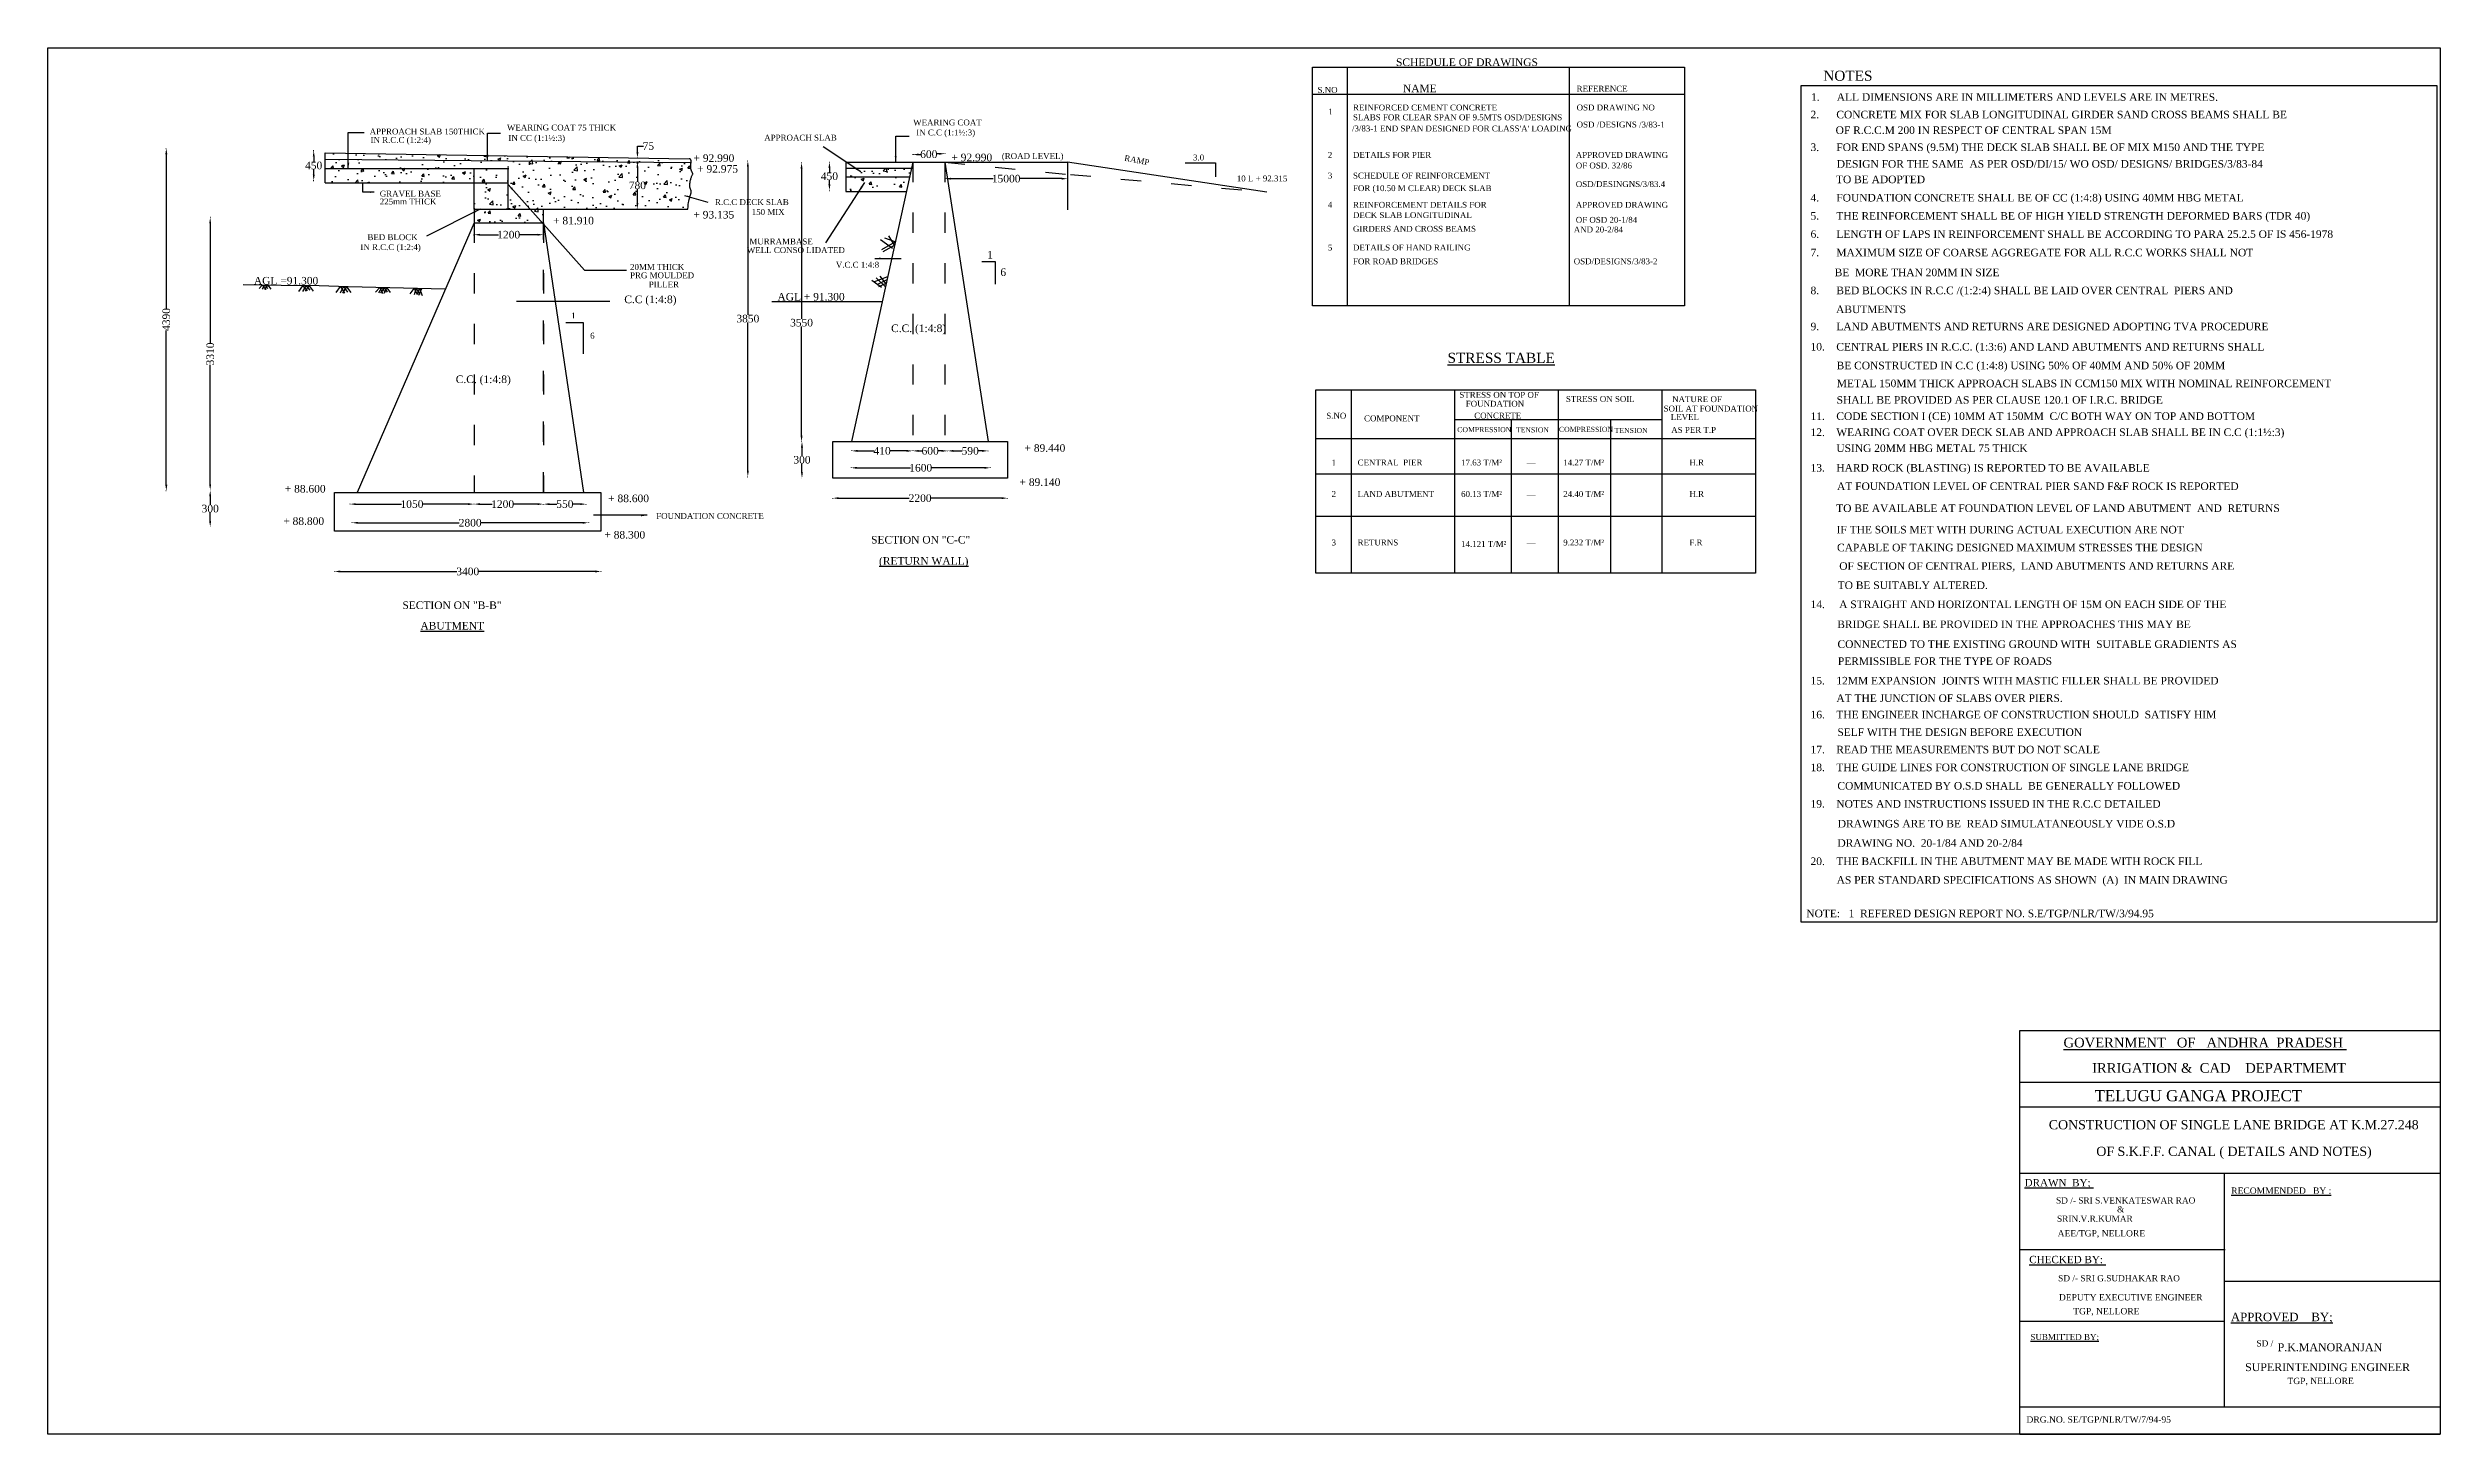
# Model space of a CAD drawing. Header units: millimetres. Extents: x 1974 to 30362, y 54 to 16503.
import ezdxf

# ---------------------------------------------------------------- set-up
doc = ezdxf.new("R2010")
doc.units = ezdxf.units.MM
doc.header["$MEASUREMENT"] = 0
doc.linetypes.add('ACAD_ISO03W100', pattern=[30, 12, -18])
for name, color, linetype in [('DIM', 5, 'Continuous'), ('DWG.LINE', 10, 'Continuous'), ('HATCH', 2, 'Continuous'), ('RAILING', 4, 'Continuous'), ('TEXT', 7, 'Continuous')]:
    doc.layers.add(name, color=color, linetype=linetype)
doc.layers.add('DO LINE', color=3, linetype='Continuous', plot=False)
doc.layers.add('TITLE', color=7, linetype='Continuous', lineweight=30)
doc.styles.get("Standard").update_dxf_attribs({"font": 'TIMES.TTF', "height": 90})
doc.dimstyles.get("Standard").update_dxf_attribs({"dimtxt": 90, "dimasz": 70, "dimexe": 0.18, "dimexo": 0.0625, "dimgap": 0.09, "dimtad": 0, "dimtih": 1, "dimtoh": 1, "dimdec": 0, "dimzin": 0, "dimdsep": 46, "dimtxsty": 'Standard', "dimcen": 300, "dimclrd": 5, "dimclre": 5, "dimclrt": 4, "dimadec": 0, "dimazin": 0, "dimtfac": 1, "dimtdec": 0, "dimtofl": 0, "dimtmove": 0, "dimatfit": 3, "dimfxl": 5, "dimfxlon": 1, "dimtolj": 1, "dimtzin": 0, "dimarcsym": 0})

msp = doc.modelspace()

# ---------------------------------------------------------------- texts
at = {"layer": 'TEXT', "ltscale": 0.2}
for s, height, p in [('SCHEDULE OF DRAWINGS', 90, (17972, 16287.6)), ('NOTES', 120, (23042, 16112.5)), ('S.NO', 70, (17040.7, 15969.6)), ('NAME', 90, (18054.9, 15976.9)), ('REFERENCE', 70, (20115.5, 15983.2)), ('1.      ALL DIMENSIONS ARE IN MILLIMETERS AND LEVELS ARE IN METRES.', 90, (22896.4, 15874.6)), ('WEARING COAT', 70, (12242.5, 15582.8)), ('1', 70, (17169.4, 15712.5)), ('REINFORCED CEMENT CONCRETE', 70, (17461.5, 15760.2)), ('SLABS FOR CLEAR SPAN OF 9.5MTS OSD/DESIGNS ', 70, (17461.5, 15644.1)), ('OSD DRAWING NO', 70, (20115.5, 15760.2)), ('OSD /DESIGNS /3/83-1', 70, (20115.5, 15558.2)), ('2.      CONCRETE MIX FOR SLAB LONGITUDINAL GIRDER SAND CROSS BEAMS SHALL BE', 90, (22891.2, 15666.6)), ('APPROACH SLAB 150THICK', 70, (5793.1, 15475.8)), ('IN R.C.C (1:2:4)', 70, (5803.7, 15375.4)), ('WEARING COAT 75 THICK', 70, (7422.3, 15522.2)), ('IN CC (1:1½:3)', 70, (7439.6, 15399.1)), ('APPROACH SLAB', 70, (10475.3, 15402.3)), ('IN C.C (1:1½:3)', 70, (12278.9, 15464)), ("/3/83-1 END SPAN DESIGNED FOR CLASS'A' LOADING", 70, (17449.4, 15511.6)), ('3.      FOR END SPANS (9.5M) THE DECK SLAB SHALL BE OF MIX M150 AND THE TYPE', 90, (22891.2, 15278.7)), ('OF R.C.C.M 200 IN RESPECT OF CENTRAL SPAN 15M', 90, (23188.6, 15481.4)), ('+ 92.990', 90, (9636, 15149.7)), ('+ 92.975', 90, (9679.5, 15021.8)), ('+ 92.990', 90, (12695.8, 15157.8)), ('(ROAD LEVEL)', 70, (13294.4, 15184.6)), ('3.0', 70, (15563.3, 15167)), ('2', 70, (17163, 15197.8)), ('DETAILS FOR PIER', 70, (17461.5, 15197.8)), ('APPROVED DRAWING', 70, (20105.3, 15197.8)), ('OF OSD. 32/86', 70, (20105.3, 15071.9)), ('DESIGN FOR THE SAME  AS PER OSD/DI/15/ WO OSD/ DESIGNS/ BRIDGES/3/83-84', 90, (23201.9, 15081.2)), ('GRAVEL BASE', 70, (5912.9, 14737.9)), ('10 L + 92.315', 70, (16082.6, 14918.4)), ('3', 70, (17163, 14952.3)), ('FOR (10.50 M CLEAR) DECK SLAB', 70, (17461.5, 14803.2)), ('SCHEDULE OF REINFORCEMENT', 70, (17461.5, 14952.3)), ('OSD/DESINGNS/3/83.4', 70, (20105.3, 14851.7)), ('4.      FOUNDATION CONCRETE SHALL BE OF CC (1:4:8) USING 40MM HBG METAL', 90, (22891.2, 14680.1)), ('TO BE ADOPTED', 90, (23192.9, 14897.4)), ('225mm THICK', 70, (5912.9, 14644.5)), ('+ 81.910', 90, (7969.7, 14408.4)), ('+ 93.135', 90, (9634.3, 14478.4)), ('R.C.C DECK SLAB', 70, (9890.7, 14637.7)), ('150 MIX', 70, (10326.8, 14520.6)), ('4', 70, (17163, 14605.7)), ('REINFORCEMENT DETAILS FOR', 70, (17461.5, 14605.7)), ('DECK SLAB LONGITUDINAL', 70, (17461.5, 14483.3)), ('APPROVED DRAWING', 70, (20105.3, 14605.7)), ('OF OSD 20-1/84', 70, (20105.3, 14427.6)), ('5.      THE REINFORCEMENT SHALL BE OF HIGH YIELD STRENGTH DEFORMED BARS (TDR 40)', 90, (22891.2, 14464.6)), ('BED BLOCK', 70, (5766.4, 14221.4)), ('MURRAMBASE', 70, (10299.1, 14170.5)), ('GIRDERS AND CROSS BEAMS', 70, (17461.5, 14321.2)), ('AND 20-2/84', 70, (20081.3, 14312.4)), ('6.      LENGTH OF LAPS IN REINFORCEMENT SHALL BE ACCORDING TO PARA 25.2.5 OF IS 456-1978', 90, (22891.2, 14248.2)), ('IN R.C.C (1:2:4)', 70, (5682.7, 14103.6)), ('20MM THICK', 70, (8882.8, 13868.1)), ('WELL CONSO LIDATED', 70, (10269.1, 14068.2)), ('V.C.C 1:4:8', 70, (11324.8, 13894.5)), ('1', 90, (13121.3, 14003.4)), ('5', 70, (17163, 14098.9)), ('DETAILS OF HAND RAILING', 70, (17461.5, 14098.9)), ('FOR ROAD BRIDGES', 70, (17461.5, 13935.1)), ('OSD/DESIGNS/3/83-2', 70, (20081.3, 13935.1)), ('7.      MAXIMUM SIZE OF COARSE AGGREGATE FOR ALL R.C.C WORKS SHALL NOT', 90, (22891.2, 14029.4)), ('AGL =91.300', 90, (4419.3, 13695.2)), ('PRG MOULDED', 70, (8882.8, 13769.1)), ('PILLER', 70, (9105.5, 13660.3)), ('6', 90, (13277.3, 13796.3)), ('8.      BED BLOCKS IN R.C.C /(1:2:4) SHALL BE LAID OVER CENTRAL  PIERS AND', 90, (22891.2, 13579.6)), ('BE  MORE THAN 20MM IN SIZE', 90, (23177.7, 13793.5)), ('1', 70, (8183.5, 13291.8)), ('C.C (1:4:8)', 90, (8815.1, 13473.8)), ('AGL + 91.300', 90, (10632, 13504.4)), ('ABUTMENTS', 90, (23193.8, 13355.5)), ('6', 70, (8409.4, 13052.4)), ('C.C. (1:4:8)', 90, (11980.8, 13130.5)), ('9.      LAND ABUTMENTS AND RETURNS ARE DESIGNED ADOPTING TVA PROCEDURE', 90, (22891.2, 13152.2)), ('%%USTRESS TABLE', 120, (18582.9, 12764.9)), ('10.    CENTRAL PIERS IN R.C.C. (1:3:6) AND LAND ABUTMENTS AND RETURNS SHALL', 90, (22891.2, 12911.7)), ('BE CONSTRUCTED IN C.C (1:4:8) USING 50%%% OF 40MM AND 50%%% OF 20MM', 90, (23200.4, 12689.1)), ('C.C. (1:4:8)', 90, (6814.8, 12525.8)), ('METAL 150MM THICK APPROACH SLABS IN CCM150 MIX WITH NOMINAL REINFORCEMENT', 90, (23202.9, 12476.8)), ('STRESS ON TOP OF', 70, (18723.9, 12351)), ('FOUNDATION', 70, (18800, 12245.4)), ('STRESS ON SOIL', 70, (19987.8, 12302)), ('SOIL AT FOUNDATION', 70, (21146.8, 12187.4)), ('NATURE OF', 70, (21248.6, 12299.4)), ('SHALL BE PROVIDED AS PER CLAUSE 120.1 OF I.R.C. BRIDGE', 90, (23200.9, 12280.9)), ('S.NO', 70, (17144.1, 12103.4)), ('COMPONENT', 70, (17593, 12071.9)), ('COMPRESSION', 60, (18699.1, 11943.3)), ('CONCRETE', 70, (18899.7, 12103.9)), ('TENSION', 60, (19395.3, 11939.4)), ('COMPRESSION', 60, (19905.4, 11946.5)), ('TENSION', 60, (20566.2, 11933.5)), ('LEVEL', 70, (21232.9, 12088.3)), ('AS PER T.P', 70, (21238.2, 11934.6)), ('11.    CODE SECTION I (CE) 10MM AT 150MM  C/C BOTH WAY ON TOP AND BOTTOM', 90, (22891.2, 12088.1)), ('12.    WEARING COAT OVER DECK SLAB AND APPROACH SLAB SHALL BE IN C.C (1:1½:3)', 90, (22891.2, 11897.2)), ('+ 89.440', 90, (13563.7, 11710.3)), ('USING 20MM HBG METAL 75 THICK ', 90, (23197.3, 11707.9)), ('+ 89.140', 90, (13504.8, 11305.3)), ('1', 70, (17207.1, 11547.9)), ('CENTRAL  PIER', 70, (17516.4, 11547.9)), ('17.63 T/M²', 70, (18744.4, 11547.9)), ('__', 70, (19521.5, 11581.4)), ('14.27 T/M²', 70, (19956.1, 11547.9)), ('H.R', 70, (21453.4, 11547.9)), ('13.    HARD ROCK (BLASTING) IS REPORTED TO BE AVAILABLE', 90, (22891.2, 11475)), ('+ 88.600', 90, (4786.3, 11226.3)), ('+ 88.600', 90, (8623.6, 11112.5)), ('2', 70, (17207.1, 11174.3)), ('LAND ABUTMENT', 70, (17516.4, 11174.3)), ('60.13 T/M²', 70, (18744.4, 11174.3)), ('__', 70, (19521.5, 11207.9)), ('24.40 T/M²', 70, (19956.1, 11174.3)), ('H.R', 70, (21453.4, 11174.3)), ('TO BE AVAILABLE AT FOUNDATION LEVEL OF LAND ABUTMENT  AND  RETURNS ', 90, (23195.3, 10996)), ('AT FOUNDATION LEVEL OF CENTRAL PIER SAND F&F ROCK IS REPORTED', 90, (23205.3, 11256.7)), ('+ 88.800', 90, (4768, 10842.8)), ('FOUNDATION CONCRETE', 70, (9193.3, 10913.7)), ('IF THE SOILS MET WITH DURING ACTUAL EXECUTION ARE NOT', 90, (23200.2, 10741.6)), ('+ 88.300', 90, (8578.2, 10680.7)), ('SECTION ON "C-C"', 90, (11743.4, 10621.8)), ('3', 70, (17207.1, 10598.8)), ('RETURNS', 70, (17516.4, 10598.8)), ('14.121 T/M²', 70, (18744.4, 10581.4)), ('__', 70, (19521.5, 10632.3)), ('9.232 T/M²', 70, (19956.1, 10598.8)), ('F.R', 70, (21453.4, 10598.8)), ('CAPABLE OF TAKING DESIGNED MAXIMUM STRESSES THE DESIGN', 90, (23205.3, 10529.1)), (' OF SECTION OF CENTRAL PIERS,  LAND ABUTMENTS AND RETURNS ARE', 90, (23197.8, 10310)), ('SECTION ON "B-B"', 90, (6181.7, 9844.8)), ('14.     A STRAIGHT AND HORIZONTAL LENGTH OF 15M ON EACH SIDE OF THE', 90, (22891.2, 9855.4)), ('TO BE SUITABLY ALTERED.', 90, (23212.8, 10082)), ('BRIDGE SHALL BE PROVIDED IN THE APPROACHES THIS MAY BE', 90, (23207.8, 9618.4)), ('CONNECTED TO THE EXISTING GROUND WITH  SUITABLE GRADIENTS AS', 90, (23210.9, 9383)), ('PERMISSIBLE FOR THE TYPE OF ROADS', 90, (23215.1, 9181.1)), ('15.    12MM EXPANSION  JOINTS WITH MASTIC FILLER SHALL BE PROVIDED', 90, (22891.2, 8949.6)), ('AT THE JUNCTION OF SLABS OVER PIERS.', 90, (23197.9, 8742)), ('16.    THE ENGINEER INCHARGE OF CONSTRUCTION SHOULD  SATISFY HIM ', 90, (22891.2, 8547)), ('SELF WITH THE DESIGN BEFORE EXECUTION ', 90, (23209.8, 8338.4)), ('17.    READ THE MEASUREMENTS BUT DO NOT SCALE', 90, (22891.2, 8132)), ('18.    THE GUIDE LINES FOR CONSTRUCTION OF SINGLE LANE BRIDGE', 90, (22891.2, 7920.6)), ('COMMUNICATED BY O.S.D SHALL  BE GENERALLY FOLLOWED', 90, (23209.8, 7702.2)), ('19.    NOTES AND INSTRUCTIONS ISSUED IN THE R.C.C DETAILED', 90, (22891.2, 7488)), ('DRAWING NO.  20-1/84 AND 20-2/84', 90, (23209.8, 7023.5)), ('DRAWINGS ARE TO BE  READ SIMULATANEOUSLY VIDE O.S.D', 90, (23214.2, 7252.7)), ('20.    THE BACKFILL IN THE ABUTMENT MAY BE MADE WITH ROCK FILL', 90, (22891.2, 6806.9)), ('AS PER STANDARD SPECIFICATIONS AS SHOWN  (A)  IN MAIN DRAWING', 90, (23200.9, 6585)), ('NOTE:   1  REFERED DESIGN REPORT NO. S.E/TGP/NLR/TW/3/94.95', 90, (22840.8, 6187.4))]:
    msp.add_text(s, height=height, dxfattribs=at).set_placement(p)
msp.add_text('RAMP', height=70, rotation=349.20767, dxfattribs=at).set_placement((14743.2, 15164.4))
at = {"layer": 'TITLE', "ltscale": 0.2}
for s, p in [('%%U(RETURN WALL)', (11837.3, 10369.9)), ('%%UABUTMENT', (6395.7, 9601.1))]:
    msp.add_text(s, height=90, dxfattribs=at).set_placement(p)
at = {"layer": 'TITLE', "lineweight": 30}
for s, height, p in [('%%UGOVERNMENT   OF   ANDHRA  PRADESH ', 114.886, (25892.8, 4643)), ('IRRIGATION &  CAD    DEPARTMEMT ', 114.886, (26231.8, 4341.7)), ('TELUGU GANGA PROJECT', 132.16, (26261.7, 4003.5)), ('CONSTRUCTION OF SINGLE LANE BRIDGE AT K.M.27.248', 109.076, (25718.4, 3671.2)), ('OF S.K.F.F. CANAL ( DETAILS AND NOTES)', 109.076, (26282.2, 3355.5)), ('%%UDRAWN  BY; ', 87.267, (25431, 2994.2)), ('SD /- SRI S.VENKATESWAR RAO', 73.104, (25804.1, 2790.9)), ('%%URECOMMENDED   BY :', 74.891, (27882.7, 2906.1)), (' SRIN.V.R.KUMAR', 73.104, (25788.1, 2573.9)), ('&', 73.1, (26528.2, 2686.4)), ('AEE/TGP, NELLORE', 74.995, (25823.1, 2399.8)), ('%%UCHECKED BY: ', 87.267, (25486, 2082.4)), ('SD /- SRI G.SUDHAKAR RAO', 73.104, (25829.3, 1867.8)), ('DEPUTY EXECUTIVE ENGINEER', 74.995, (25837.8, 1640.6)), ('TGP, NELLORE', 74.995, (26008.1, 1475.8)), ('%%UAPPROVED    BY;', 100.693, (27878.7, 1394.3)), ('%%USUBMITTED BY;', 70.485, (25500.3, 1171.7)), ('SD /', 73.1, (28182.3, 1094.8)), ('SUPERINTENDING ENGINEER', 93.494, (28047.7, 802.4)), ('P.K.MANORANJAN', 93.494, (28433.9, 1038.7)), ('TGP, NELLORE', 74.995, (28550.3, 648.2)), ('DRG.NO. SE/TGP/NLR/TW/7/94-95', 74.995, (25453, 190.2))]:
    msp.add_text(s, height=height, dxfattribs=at).set_placement(p)

# ---------------------------------------------------------------- blocks, each defined once
blk = doc.blocks.new('*D2')
at = {"layer": 'Defpoints', "color": 0, "ltscale": 0.2}
for p in [(5124, 15285), (5129, 15285), (5124, 14928)]:
    blk.add_point(p, dxfattribs=at)
at = {"layer": 'DIM', "color": 5, "lineweight": -2, "ltscale": 0.2}
for p, q in [((5124, 15285), (5130, 15285)), ((5129, 15215), (5129, 15153)), ((5129, 14998), (5129, 15061)), ((5124, 14928), (5130, 14928))]:
    blk.add_line(p, q, dxfattribs=at)
at = {"layer": 'DIM', "color": 5, "ltscale": 0.2}
for points in [[(5118, 15215), (5141, 15215), (5129, 15285)], [(5118, 14998), (5141, 14998), (5129, 14928)]]:
    blk.add_solid(points, dxfattribs=at)
at = {"layer": 'DIM', "color": 4, "ltscale": 0.2, "insert": (5129, 15107), "char_height": 90, "attachment_point": 5}
blk.add_mtext('\\A1;450', dxfattribs=at)
blk = doc.blocks.new('*D3')
at = {"layer": 'Defpoints', "color": 0, "ltscale": 0.2}
for p in [(7031, 14279), (7855, 14286), (7855, 14279)]:
    blk.add_point(p, dxfattribs=at)
at = {"layer": 'DIM', "color": 5, "lineweight": -2, "ltscale": 0.2}
for p, q in [((7031, 14281), (7031, 14286)), ((7101, 14286), (7321, 14286)), ((7785, 14286), (7566, 14286)), ((7855, 14281), (7855, 14286))]:
    blk.add_line(p, q, dxfattribs=at)
at = {"layer": 'DIM', "color": 5, "ltscale": 0.2}
for points in [[(7101, 14297), (7101, 14274), (7031, 14286)], [(7785, 14297), (7785, 14274), (7855, 14286)]]:
    blk.add_solid(points, dxfattribs=at)
at = {"layer": 'DIM', "color": 4, "ltscale": 0.2, "insert": (7443, 14286), "char_height": 90, "attachment_point": 5}
blk.add_mtext('\\A1;1200', dxfattribs=at)
blk = doc.blocks.new('*D4')
at = {"layer": 'Defpoints', "color": 0, "ltscale": 0.2}
for p in [(8968, 15150), (8969, 15197), (8971, 15197)]:
    blk.add_point(p, dxfattribs=at)
at = {"layer": 'DIM', "color": 5, "lineweight": -2, "ltscale": 0.2}
for p, q in [((8971, 15267), (8971, 15337)), ((8971, 15337), (9041, 15337)), ((8968, 15150), (8971, 15150)), ((8969, 15197), (8971, 15197)), ((8971, 15080), (8971, 15010))]:
    blk.add_line(p, q, dxfattribs=at)
at = {"layer": 'DIM', "color": 5, "ltscale": 0.2}
for points in [[(8959, 15267), (8982, 15267), (8971, 15197)], [(8959, 15080), (8982, 15080), (8971, 15150)]]:
    blk.add_solid(points, dxfattribs=at)
at = {"layer": 'DIM', "color": 4, "ltscale": 0.2, "insert": (9100, 15337), "char_height": 90, "attachment_point": 5}
blk.add_mtext('\\A1;75', dxfattribs=at)
blk = doc.blocks.new('*D5')
at = {"layer": 'Defpoints', "color": 0, "ltscale": 0.2}
for p in [(8856, 15151), (8883, 14591), (8970, 14591)]:
    blk.add_point(p, dxfattribs=at)
at = {"layer": 'DIM', "color": 5, "lineweight": -2, "ltscale": 0.2}
for p, q in [((8965, 15151), (8971, 15151)), ((8970, 15081), (8970, 14917)), ((8970, 14661), (8970, 14825)), ((8965, 14591), (8971, 14591))]:
    blk.add_line(p, q, dxfattribs=at)
at = {"layer": 'DIM', "color": 5, "ltscale": 0.2}
for points in [[(8959, 15081), (8982, 15081), (8970, 15151)], [(8959, 14661), (8982, 14661), (8970, 14591)]]:
    blk.add_solid(points, dxfattribs=at)
at = {"layer": 'DIM', "color": 4, "ltscale": 0.2, "insert": (8970, 14871), "char_height": 90, "attachment_point": 5}
blk.add_mtext('\\A1;780', dxfattribs=at)
blk = doc.blocks.new('*D6')
at = {"layer": 'Defpoints', "color": 0, "ltscale": 0.2}
for p in [(3901, 11253), (3901, 11253), (3901, 10818)]:
    blk.add_point(p, dxfattribs=at)
at = {"layer": 'DIM', "color": 5, "lineweight": -2, "ltscale": 0.2}
for p, q in [((3901, 11253), (3900, 11253)), ((3901, 11183), (3901, 11082)), ((3901, 10818), (3900, 10818)), ((3901, 10888), (3901, 10990))]:
    blk.add_line(p, q, dxfattribs=at)
at = {"layer": 'DIM', "color": 5, "ltscale": 0.2}
for points in [[(3889, 11183), (3912, 11183), (3901, 11253)], [(3889, 10888), (3912, 10888), (3901, 10818)]]:
    blk.add_solid(points, dxfattribs=at)
at = {"layer": 'DIM', "color": 4, "ltscale": 0.2, "insert": (3901, 11036), "char_height": 90, "attachment_point": 5}
blk.add_mtext('\\A1;300', dxfattribs=at)
blk = doc.blocks.new('*D7')
at = {"layer": 'Defpoints', "color": 0, "ltscale": 0.2}
for p in [(3901, 14489), (4002, 14489), (3901, 11253)]:
    blk.add_point(p, dxfattribs=at)
at = {"layer": 'DIM', "color": 5, "lineweight": -2, "ltscale": 0.2}
for p, q in [((3906, 14489), (3900, 14489)), ((3901, 14419), (3901, 12999)), ((3901, 11323), (3901, 12743)), ((3901, 11253), (3900, 11253))]:
    blk.add_line(p, q, dxfattribs=at)
at = {"layer": 'DIM', "color": 5, "ltscale": 0.2}
for points in [[(3889, 14419), (3912, 14419), (3901, 14489)], [(3889, 11323), (3912, 11323), (3901, 11253)]]:
    blk.add_solid(points, dxfattribs=at)
at = {"layer": 'DIM', "color": 4, "ltscale": 0.2, "insert": (3901, 12871), "char_height": 90, "attachment_point": 5, "rotation": 90}
blk.add_mtext('\\A1;3310', dxfattribs=at)
blk = doc.blocks.new('*D8')
at = {"layer": 'Defpoints', "color": 0, "ltscale": 0.2}
for p in [(3316, 15310), (3380, 15310), (3316, 11249)]:
    blk.add_point(p, dxfattribs=at)
at = {"layer": 'DIM', "color": 5, "lineweight": -2, "ltscale": 0.2}
for p, q in [((3375, 15310), (3380, 15310)), ((3380, 15240), (3380, 13409)), ((3380, 11319), (3380, 13150)), ((3375, 11249), (3380, 11249))]:
    blk.add_line(p, q, dxfattribs=at)
at = {"layer": 'DIM', "color": 5, "ltscale": 0.2}
for points in [[(3368, 15240), (3392, 15240), (3380, 15310)], [(3368, 11319), (3392, 11319), (3380, 11249)]]:
    blk.add_solid(points, dxfattribs=at)
at = {"layer": 'DIM', "color": 4, "ltscale": 0.2, "insert": (3380, 13280), "char_height": 90, "attachment_point": 5, "rotation": 90}
blk.add_mtext('\\A1;4390', dxfattribs=at)
blk = doc.blocks.new('*D9')
at = {"layer": 'Defpoints', "color": 0, "ltscale": 0.2}
for p in [(5559, 11118), (7031, 11118), (7031, 11089)]:
    blk.add_point(p, dxfattribs=at)
at = {"layer": 'DIM', "color": 5, "lineweight": -2, "ltscale": 0.2}
for p, q in [((5559, 11094), (5559, 11089)), ((5629, 11089), (6172, 11089)), ((6961, 11089), (6418, 11089)), ((7031, 11094), (7031, 11089))]:
    blk.add_line(p, q, dxfattribs=at)
at = {"layer": 'DIM', "color": 5, "ltscale": 0.2}
for points in [[(5629, 11101), (5629, 11078), (5559, 11089)], [(6961, 11101), (6961, 11078), (7031, 11089)]]:
    blk.add_solid(points, dxfattribs=at)
at = {"layer": 'DIM', "color": 4, "ltscale": 0.2, "insert": (6295, 11089), "char_height": 90, "attachment_point": 5}
blk.add_mtext('\\A1;1050', dxfattribs=at)
blk = doc.blocks.new('*D10')
at = {"layer": 'Defpoints', "color": 0, "ltscale": 0.2}
for p in [(7031, 11118), (7855, 11089), (7855, 11066)]:
    blk.add_point(p, dxfattribs=at)
at = {"layer": 'DIM', "color": 5, "lineweight": -2, "ltscale": 0.2}
for p, q in [((7031, 11094), (7031, 11089)), ((7101, 11089), (7248, 11089)), ((7785, 11089), (7494, 11089)), ((7855, 11084), (7855, 11089))]:
    blk.add_line(p, q, dxfattribs=at)
at = {"layer": 'DIM', "color": 5, "ltscale": 0.2}
for points in [[(7101, 11101), (7101, 11078), (7031, 11089)], [(7785, 11101), (7785, 11078), (7855, 11089)]]:
    blk.add_solid(points, dxfattribs=at)
at = {"layer": 'DIM', "color": 4, "ltscale": 0.2, "insert": (7371, 11089), "char_height": 90, "attachment_point": 5}
blk.add_mtext('\\A1;1200', dxfattribs=at)
blk = doc.blocks.new('*D11')
at = {"layer": 'Defpoints', "color": 0, "ltscale": 0.2}
for p in [(8362, 11089), (7855, 11066), (8362, 11058)]:
    blk.add_point(p, dxfattribs=at)
at = {"layer": 'DIM', "color": 5, "lineweight": -2, "ltscale": 0.2}
for p, q in [((7855, 11084), (7855, 11089)), ((7925, 11089), (8014, 11089)), ((8292, 11089), (8203, 11089)), ((8362, 11084), (8362, 11089))]:
    blk.add_line(p, q, dxfattribs=at)
at = {"layer": 'DIM', "color": 5, "ltscale": 0.2}
for points in [[(7925, 11101), (7925, 11078), (7855, 11089)], [(8292, 11101), (8292, 11078), (8362, 11089)]]:
    blk.add_solid(points, dxfattribs=at)
at = {"layer": 'DIM', "color": 4, "ltscale": 0.2, "insert": (8109, 11089), "char_height": 90, "attachment_point": 5}
blk.add_mtext('\\A1;550', dxfattribs=at)
blk = doc.blocks.new('*D12')
at = {"layer": 'Defpoints', "color": 0, "ltscale": 0.2}
for p in [(5583, 10922), (8389, 10922), (8389, 10868)]:
    blk.add_point(p, dxfattribs=at)
at = {"layer": 'DIM', "color": 5, "lineweight": -2, "ltscale": 0.2}
for p, q in [((5583, 10873), (5583, 10868)), ((5653, 10868), (6857, 10868)), ((8319, 10868), (7115, 10868)), ((8389, 10873), (8389, 10868))]:
    blk.add_line(p, q, dxfattribs=at)
at = {"layer": 'DIM', "color": 5, "ltscale": 0.2}
for points in [[(5653, 10879), (5653, 10856), (5583, 10868)], [(8319, 10879), (8319, 10856), (8389, 10868)]]:
    blk.add_solid(points, dxfattribs=at)
at = {"layer": 'DIM', "color": 4, "ltscale": 0.2, "insert": (6986, 10868), "char_height": 90, "attachment_point": 5}
blk.add_mtext('\\A1;2800', dxfattribs=at)
blk = doc.blocks.new('*D13')
at = {"layer": 'Defpoints', "color": 0, "ltscale": 0.2}
for p in [(5376, 10314), (8538, 10314), (8538, 10290)]:
    blk.add_point(p, dxfattribs=at)
at = {"layer": 'DIM', "color": 5, "lineweight": -2, "ltscale": 0.2}
for p, q in [((5376, 10295), (5376, 10290)), ((5446, 10290), (6829, 10290)), ((8468, 10290), (7085, 10290)), ((8538, 10295), (8538, 10290))]:
    blk.add_line(p, q, dxfattribs=at)
at = {"layer": 'DIM', "color": 5, "ltscale": 0.2}
for points in [[(5446, 10302), (5446, 10278), (5376, 10290)], [(8468, 10302), (8468, 10278), (8538, 10290)]]:
    blk.add_solid(points, dxfattribs=at)
at = {"layer": 'DIM', "color": 4, "ltscale": 0.2, "insert": (6957, 10290), "char_height": 90, "attachment_point": 5}
blk.add_mtext('\\A1;3400', dxfattribs=at)
blk = doc.blocks.new('*D14')
at = {"layer": 'Defpoints', "color": 0, "ltscale": 0.2}
for p in [(11234, 15148), (11234, 14812), (11249, 14812)]:
    blk.add_point(p, dxfattribs=at)
at = {"layer": 'DIM', "color": 5, "lineweight": -2, "ltscale": 0.2}
for p, q in [((11244, 15148), (11249, 15148)), ((11249, 15078), (11249, 15025)), ((11244, 14812), (11249, 14812)), ((11249, 14882), (11249, 14934))]:
    blk.add_line(p, q, dxfattribs=at)
at = {"layer": 'DIM', "color": 5, "ltscale": 0.2}
for points in [[(11237, 15078), (11261, 15078), (11249, 15148)], [(11237, 14882), (11261, 14882), (11249, 14812)]]:
    blk.add_solid(points, dxfattribs=at)
at = {"layer": 'DIM', "color": 4, "ltscale": 0.2, "insert": (11249, 14980), "char_height": 90, "attachment_point": 5}
blk.add_mtext('\\A1;450', dxfattribs=at)
blk = doc.blocks.new('*D15')
at = {"layer": 'Defpoints', "color": 0, "ltscale": 0.2}
for p in [(10918, 15140), (10982, 15140), (10971, 11831)]:
    blk.add_point(p, dxfattribs=at)
at = {"layer": 'DIM', "color": 5, "lineweight": -2, "ltscale": 0.2}
for p, q in [((10923, 15140), (10918, 15140)), ((10918, 15070), (10918, 13288)), ((10918, 11901), (10918, 13196)), ((10923, 11831), (10918, 11831))]:
    blk.add_line(p, q, dxfattribs=at)
at = {"layer": 'DIM', "color": 5, "ltscale": 0.2}
for points in [[(10906, 15070), (10930, 15070), (10918, 15140)], [(10906, 11901), (10930, 11901), (10918, 11831)]]:
    blk.add_solid(points, dxfattribs=at)
at = {"layer": 'DIM', "color": 4, "ltscale": 0.2, "insert": (10918, 13242), "char_height": 90, "attachment_point": 5}
blk.add_mtext('\\A1;3550', dxfattribs=at)
blk = doc.blocks.new('*D16')
at = {"layer": 'Defpoints', "color": 0, "ltscale": 0.2}
for p in [(10239, 15164), (10281, 15164), (10239, 11415)]:
    blk.add_point(p, dxfattribs=at)
at = {"layer": 'DIM', "color": 5, "lineweight": -2, "ltscale": 0.2}
for p, q in [((10276, 15164), (10281, 15164)), ((10281, 15094), (10281, 13336)), ((10281, 11485), (10281, 13244)), ((10276, 11415), (10281, 11415))]:
    blk.add_line(p, q, dxfattribs=at)
at = {"layer": 'DIM', "color": 5, "ltscale": 0.2}
for points in [[(10269, 15094), (10292, 15094), (10281, 15164)], [(10269, 11485), (10292, 11485), (10281, 11415)]]:
    blk.add_solid(points, dxfattribs=at)
at = {"layer": 'DIM', "color": 4, "ltscale": 0.2, "insert": (10281, 13290), "char_height": 90, "attachment_point": 5}
blk.add_mtext('\\A1;3850', dxfattribs=at)
blk = doc.blocks.new('*D17')
at = {"layer": 'Defpoints', "color": 0, "ltscale": 0.2}
for p in [(10923, 11831), (10923, 11398), (10923, 11398)]:
    blk.add_point(p, dxfattribs=at)
at = {"layer": 'DIM', "color": 5, "lineweight": -2, "ltscale": 0.2}
for p, q in [((10923, 11831), (10923, 11831)), ((10923, 11761), (10923, 11661)), ((10923, 11468), (10923, 11569)), ((10923, 11398), (10923, 11398))]:
    blk.add_line(p, q, dxfattribs=at)
at = {"layer": 'DIM', "color": 5, "ltscale": 0.2}
for points in [[(10911, 11761), (10935, 11761), (10923, 11831)], [(10911, 11468), (10935, 11468), (10923, 11398)]]:
    blk.add_solid(points, dxfattribs=at)
at = {"layer": 'DIM', "color": 4, "ltscale": 0.2, "insert": (10923, 11615), "char_height": 90, "attachment_point": 5}
blk.add_mtext('\\A1;300', dxfattribs=at)
blk = doc.blocks.new('*D18')
at = {"layer": 'Defpoints', "color": 0, "ltscale": 0.2}
for p in [(11288, 11157), (13362, 11160), (13362, 11157)]:
    blk.add_point(p, dxfattribs=at)
at = {"layer": 'DIM', "color": 5, "lineweight": -2, "ltscale": 0.2}
for p, q in [((11288, 11157), (11288, 11161)), ((11358, 11160), (12196, 11160)), ((13292, 11160), (12455, 11160)), ((13362, 11157), (13362, 11161))]:
    blk.add_line(p, q, dxfattribs=at)
at = {"layer": 'DIM', "color": 5, "ltscale": 0.2}
for points in [[(11358, 11172), (11358, 11149), (11288, 11160)], [(13292, 11172), (13292, 11149), (13362, 11160)]]:
    blk.add_solid(points, dxfattribs=at)
at = {"layer": 'DIM', "color": 4, "ltscale": 0.2, "insert": (12325, 11160), "char_height": 90, "attachment_point": 5}
blk.add_mtext('\\A1;2200', dxfattribs=at)
blk = doc.blocks.new('*D19')
at = {"layer": 'Defpoints', "color": 0, "ltscale": 0.2}
for p in [(11512, 11728), (12237, 11728), (12237, 11721)]:
    blk.add_point(p, dxfattribs=at)
at = {"layer": 'DIM', "color": 5, "lineweight": -2, "ltscale": 0.2}
for p, q in [((11512, 11726), (11512, 11721)), ((11582, 11721), (11778, 11721)), ((12167, 11721), (11971, 11721)), ((12237, 11726), (12237, 11721))]:
    blk.add_line(p, q, dxfattribs=at)
at = {"layer": 'DIM', "color": 5, "ltscale": 0.2}
for points in [[(11582, 11732), (11582, 11709), (11512, 11721)], [(12167, 11732), (12167, 11709), (12237, 11721)]]:
    blk.add_solid(points, dxfattribs=at)
at = {"layer": 'DIM', "color": 4, "ltscale": 0.2, "insert": (11874, 11721), "char_height": 90, "attachment_point": 5}
blk.add_mtext('\\A1;410', dxfattribs=at)
blk = doc.blocks.new('*D20')
at = {"layer": 'Defpoints', "color": 0, "ltscale": 0.2}
for p in [(12237, 11728), (12651, 11721), (12651, 11701)]:
    blk.add_point(p, dxfattribs=at)
at = {"layer": 'DIM', "color": 5, "lineweight": -2, "ltscale": 0.2}
for p, q in [((12237, 11726), (12237, 11721)), ((12307, 11721), (12350, 11721)), ((12581, 11721), (12539, 11721)), ((12651, 11716), (12651, 11721))]:
    blk.add_line(p, q, dxfattribs=at)
at = {"layer": 'DIM', "color": 5, "ltscale": 0.2}
for points in [[(12307, 11732), (12307, 11709), (12237, 11721)], [(12581, 11732), (12581, 11709), (12651, 11721)]]:
    blk.add_solid(points, dxfattribs=at)
at = {"layer": 'DIM', "color": 4, "ltscale": 0.2, "insert": (12444, 11721), "char_height": 90, "attachment_point": 5}
blk.add_mtext('\\A1;600', dxfattribs=at)
blk = doc.blocks.new('*D21')
at = {"layer": 'Defpoints', "color": 0, "ltscale": 0.2}
for p in [(12651, 11701), (13131, 11721), (13131, 11718)]:
    blk.add_point(p, dxfattribs=at)
at = {"layer": 'DIM', "color": 5, "lineweight": -2, "ltscale": 0.2}
for p, q in [((12651, 11716), (12651, 11721)), ((12721, 11721), (12825, 11721)), ((13061, 11721), (13014, 11721)), ((13131, 11718), (13131, 11721))]:
    blk.add_line(p, q, dxfattribs=at)
at = {"layer": 'DIM', "color": 5, "ltscale": 0.2}
for points in [[(12721, 11732), (12721, 11709), (12651, 11721)], [(13061, 11732), (13061, 11709), (13131, 11721)]]:
    blk.add_solid(points, dxfattribs=at)
at = {"layer": 'DIM', "color": 4, "ltscale": 0.2, "insert": (12919, 11721), "char_height": 90, "attachment_point": 5}
blk.add_mtext('\\A1;590', dxfattribs=at)
blk = doc.blocks.new('*D22')
at = {"layer": 'Defpoints', "color": 0, "ltscale": 0.2}
for p in [(11506, 11552), (13157, 11552), (13157, 11520)]:
    blk.add_point(p, dxfattribs=at)
at = {"layer": 'DIM', "color": 5, "lineweight": -2, "ltscale": 0.2}
for p, q in [((11506, 11525), (11506, 11520)), ((11576, 11520), (12209, 11520)), ((13087, 11520), (12454, 11520)), ((13157, 11525), (13157, 11520))]:
    blk.add_line(p, q, dxfattribs=at)
at = {"layer": 'DIM', "color": 5, "ltscale": 0.2}
for points in [[(11576, 11532), (11576, 11508), (11506, 11520)], [(13087, 11532), (13087, 11508), (13157, 11520)]]:
    blk.add_solid(points, dxfattribs=at)
at = {"layer": 'DIM', "color": 4, "ltscale": 0.2, "insert": (12332, 11520), "char_height": 90, "attachment_point": 5}
blk.add_mtext('\\A1;1600', dxfattribs=at)
blk = doc.blocks.new('*D23')
at = {"layer": 'Defpoints', "color": 0, "ltscale": 0.2}
for p in [(12237, 15250), (12618, 15263), (12619, 15248)]:
    blk.add_point(p, dxfattribs=at)
at = {"layer": 'DIM', "color": 5, "lineweight": -2, "ltscale": 0.2}
for p, q in [((12237, 15240), (12237, 15235)), ((12307, 15237), (12334, 15238)), ((12549, 15246), (12523, 15245)), ((12619, 15253), (12619, 15248))]:
    blk.add_line(p, q, dxfattribs=at)
at = {"layer": 'DIM', "color": 5, "ltscale": 0.2}
for points in [[(12307, 15249), (12308, 15226), (12237, 15235)], [(12548, 15257), (12549, 15234), (12619, 15248)]]:
    blk.add_solid(points, dxfattribs=at)
at = {"layer": 'DIM', "color": 4, "ltscale": 0.2, "insert": (12428, 15241), "char_height": 90, "attachment_point": 5}
blk.add_mtext('\\A1;600', dxfattribs=at)
blk = doc.blocks.new('*D24')
at = {"layer": 'Defpoints', "color": 0, "ltscale": 0.2}
for p in [(12618, 14977), (14075, 14977), (14075, 14951)]:
    blk.add_point(p, dxfattribs=at)
at = {"layer": 'DIM', "color": 5, "lineweight": -2, "ltscale": 0.2}
for p, q in [((12618, 14956), (12618, 14950)), ((12688, 14951), (13190, 14951)), ((14005, 14951), (13503, 14951)), ((14075, 14956), (14075, 14950))]:
    blk.add_line(p, q, dxfattribs=at)
at = {"layer": 'DIM', "color": 5, "ltscale": 0.2}
for points in [[(12688, 14962), (12688, 14939), (12618, 14951)], [(14005, 14962), (14005, 14939), (14075, 14951)]]:
    blk.add_solid(points, dxfattribs=at)
at = {"layer": 'DIM', "color": 4, "ltscale": 0.2, "insert": (13346, 14951), "char_height": 90, "attachment_point": 5}
blk.add_mtext('\\A1;15000', dxfattribs=at)

# ---------------------------------------------------------------- dimensions: what is measured, and where the dimension line sits
at = {"layer": 'DIM', "ltscale": 0.2}
for base, p1, p2, text, picture, middle in [((8970.5, 15197.2), (8968.1, 15149.8), (8968.9, 15197.2), '75', '*D4', (9100.2, 15337.2)), ((5129.3, 15284.9), (5124.3, 14928.5), (5124.3, 15284.9), '450', '*D2', (5129.3, 15106.7)), ((8970.3, 14590.7), (8856.2, 15150.8), (8882.5, 14590.7), '780', '*D5', (8970.3, 14870.7)), ((10280.8, 15164), (10239.5, 11415.4), (10239.5, 15164), '3850', '*D16', (10280.8, 13289.7)), ((11248.9, 14811.6), (11234.3, 15147.5), (11234.3, 14811.6), '450', '*D14', (11248.9, 14979.6)), ((10923.1, 11398), (10923.1, 11831.5), (10923.1, 11398), '300', '*D17', (10923.1, 11614.7)), ((3900.6, 11252.9), (3900.6, 10818.4), (3900.6, 11252.9), '300', '*D6', (3900.6, 11035.6))]:
    dim = msp.add_linear_dim(base=base, p1=p1, p2=p2, angle=90, text=text, dimstyle='Standard', dxfattribs=at)
    dim.commit()
    dim.dimension.update_dxf_attribs({"geometry": picture, "text_midpoint": middle})
dim = msp.add_aligned_dim(p1=(3315.9, 11248.9), p2=(3315.9, 15310.3), distance=-64.2, text='4390', dimstyle='Standard', dxfattribs=at)
dim.commit()
dim.dimension.update_dxf_attribs({"geometry": '*D8', "text_midpoint": (3380, 13279.6), "text_rotation": 90})
dim = msp.add_linear_dim(base=(10918.1, 15139.9), p1=(10971.2, 11831.5), p2=(10982.1, 15139.9), angle=90, text='3550', dimstyle='Standard', dxfattribs=at)
dim.commit()
dim.dimension.update_dxf_attribs({"geometry": '*D15', "text_midpoint": (10918.1, 13241.8), "dimtype": 160})
for p1, p2, distance, text, picture, middle in [((12236.8, 15249.9), (12618.2, 15262.8), -14.9, '600', '*D23', (12428, 15241.4)), ((11511.8, 11728.1), (12236.8, 11728.1), -7.4, '410', '*D19', (11874.3, 11720.7)), ((5558.6, 11118.3), (7031.4, 11118.3), -29.1, '1050', '*D9', (6295, 11089.2)), ((11288.3, 11156.9), (13362.4, 11156.9), 3.5, '2200', '*D18', (12325.3, 11160.4)), ((5582.8, 10922.4), (8389.5, 10922.4), -54.7, '2800', '*D12', (6986.1, 10867.7)), ((5375.7, 10313.7), (8538, 10313.7), -23.6, '3400', '*D13', (6956.8, 10290.1))]:
    dim = msp.add_aligned_dim(p1=p1, p2=p2, distance=distance, text=text, dimstyle='Standard', dxfattribs=at)
    dim.commit()
    dim.dimension.update_dxf_attribs({"geometry": picture, "text_midpoint": middle})
for base, p1, p2, text, picture, middle in [((14074.7, 14950.7), (12618.2, 14977.1), (14074.7, 14977.1), '15000', '*D24', (13346.5, 14950.7)), ((7855.3, 14285.7), (7031.4, 14278.5), (7855.3, 14278.5), '1200', '*D3', (7443.4, 14285.7)), ((13157.5, 11520), (11505.5, 11551.9), (13157.5, 11551.9), '1600', '*D22', (12331.5, 11520))]:
    dim = msp.add_linear_dim(base=base, p1=p1, p2=p2, text=text, dimstyle='Standard', dxfattribs=at)
    dim.commit()
    dim.dimension.update_dxf_attribs({"geometry": picture, "text_midpoint": middle})
dim = msp.add_linear_dim(base=(3900.6, 14489.4), p1=(3900.6, 11252.9), p2=(4002.3, 14489.4), angle=90, text='3310', dimstyle='Standard', override={"dimtmove": 1}, dxfattribs=at)
dim.commit()
dim.dimension.update_dxf_attribs({"geometry": '*D7', "text_midpoint": (3900.6, 12871.1), "text_rotation": 90})
for base, p1, p2, text, picture, middle in [((12651.5, 11720.7), (12236.8, 11728.1), (12651.5, 11701), '600', '*D20', (12444.1, 11720.7)), ((8361.8, 11089.2), (7855.3, 11065.8), (8361.8, 11058), '550', '*D11', (8108.6, 11089.2))]:
    dim = msp.add_linear_dim(base=base, p1=p1, p2=p2, angle=180, text=text, dimstyle='Standard', override={"dimtmove": 1}, dxfattribs=at)
    dim.commit()
    dim.dimension.update_dxf_attribs({"geometry": picture, "text_midpoint": middle})
for base, p1, p2, text, picture, middle in [((13130.8, 11720.7), (12651.5, 11701), (13130.8, 11718.2), '590', '*D21', (12919.3, 11720.7)), ((7855.3, 11089.2), (7031.4, 11118.3), (7855.3, 11065.8), '1200', '*D10', (7371.3, 11089.2))]:
    dim = msp.add_linear_dim(base=base, p1=p1, p2=p2, angle=180, text=text, dimstyle='Standard', override={"dimtmove": 1}, dxfattribs=at)
    dim.commit()
    dim.dimension.update_dxf_attribs({"geometry": picture, "text_midpoint": middle, "dimtype": 160})

# ---------------------------------------------------------------- hatches: boundary and pattern name
at = {"layer": 'HATCH', "ltscale": 0.2}
h = msp.add_hatch(dxfattribs=at)
h.set_pattern_fill('AR-CONC', color=256, scale=50, style=0)
h.paths.add_polyline_path([(9621.7, 15025.2), (9624, 15020.8), (9625.8, 15016.7), (9627.3, 15011.1), (9626.3, 15004.4), (9623.6, 14998.5), (9621.5, 14994.4), (9619, 14989.6), (9616.3, 14984.1), (9613.5, 14977.7), (9610.7, 14970.3), (9607.9, 14961.9), (9605.3, 14952.9), (9602.7, 14943.4), (9600.3, 14933.5), (9598.1, 14923.5), (9596.1, 14913.5), (9594.5, 14903.8), (9593.1, 14894.5), (9592.1, 14885.6), (9591.5, 14877.2), (9591.2, 14869.2), (9591.4, 14861.6), (9591.9, 14854.5), (9593, 14847.8), (9594.5, 14841.5), (9596.4, 14835.6), (9598.7, 14830.1), (9601.1, 14824.8), (9603.5, 14819.7), (9605.8, 14814.7), (9607.7, 14809.6), (9609, 14804.4), (9609.8, 14799.1), (9609.7, 14793.4), (9608.9, 14787.3), (9607.4, 14780.8), (9605.4, 14773.8), (9602.9, 14766.2), (9600.1, 14757.9), (9597, 14748.8), (9593.7, 14738.9), (9590.4, 14728), (9587, 14715.8), (9583.6, 14701.9), (9580.3, 14685.7), (9577, 14667), (9573.8, 14645.2), (9570.7, 14619.9), (9567.7, 14590.7), (7435.8, 14590.7), (7435.8, 15072.1), (5265.3, 15072.1), (5265.3, 15259.3), (9584.2, 15186.8), (9593.6, 15185.1), (9600.2, 15180.3), (9604.3, 15173.1), (9606.5, 15163.9), (9607.2, 15153.4), (9606.8, 15142.1), (9605.8, 15130.5), (9604.7, 15119.1), (9603.8, 15108.5), (9603.3, 15098.6), (9603.1, 15089.4), (9603.3, 15080.9), (9603.9, 15072.9), (9604.9, 15065.5), (9606.4, 15058.6), (9608.3, 15052.1), (9610.7, 15046.1), (9613.4, 15040.3), (9616.3, 15035), (9619.1, 15029.9)])
h.paths.add_polyline_path([(7435.8, 14903.2), (7435.8, 15072.1), (7031.4, 15072.1), (7031.4, 14903.2)], flags=17)
h.paths.add_polyline_path([(7031.4, 14903.2), (7031.4, 15072.1), (5265.3, 15072.1), (5265.3, 14903.2)], flags=17)
h.paths.add_polyline_path([(7435.8, 14590.7), (7435.8, 14903.2), (7031.4, 14903.2), (7031.4, 14590.7)], flags=16)
h.paths.add_polyline_path([(7855.3, 14428.1), (7855.3, 14590.7), (7031.4, 14590.7), (7031.4, 14428.1)])
h.paths.add_polyline_path([(8853, 14939.1), (9087.7, 14939.1), (9087.7, 14802.3), (8853, 14802.3)], flags=24)
h = msp.add_hatch(dxfattribs=at)
h.set_pattern_fill('AR-CONC', color=256, scale=50, style=0)
h.paths.add_polyline_path([(11444.1, 14973.8), (11444.1, 14800.1), (12160.9, 14800.1), (12198.8, 14973.8)])
h.paths.add_polyline_path([(12198.8, 14973.8), (12221.4, 15077), (11444.1, 15077), (11444.1, 14973.8)])

# ---------------------------------------------------------------- linework, layer by layer
at = {"layer": 'DO LINE', "linetype": 'ACAD_ISO03W100', "ltscale": 20}
for points in [[(12236.8, 15147.5), (12236.8, 11831.5)], [(12618.2, 15147.5), (12618.2, 11831.5)], [(12618.2, 15147.5), (14110.4, 15000.4), (16440.4, 14790.2)], [(7031.4, 14428.1), (7031.4, 11228.9)]]:
    msp.add_lwpolyline(points, dxfattribs=at)
msp.add_lwpolyline([(7855.3, 14428.1), (7855.3, 11228.9)], close=True, dxfattribs=at)
at = {"layer": 'DWG.LINE', "ltscale": 0.2}
for p, q in [((5265.3, 15072.1), (7446.3, 15072.1)), ((7031.4, 14590.7), (7031.4, 15072.1)), ((5265.3, 14903.2), (7435.8, 14903.2))]:
    msp.add_line(p, q, dxfattribs=at)
for points in [[(5265.3, 14903.2), (5265.3, 15259.3), (9584.2, 15186.8)], [(5265.3, 15182.4), (9600.5, 15144.2)], [(7435.8, 14590.7), (7435.8, 15072.1)], [(9567.7, 14590.7), (9570.7, 14619.9), (9573.8, 14645.2), (9577, 14667), (9580.3, 14685.7), (9583.6, 14701.9), (9587, 14715.8), (9590.4, 14728), (9593.7, 14738.9), (9597, 14748.8), (9600.1, 14757.9), (9602.9, 14766.2), (9605.4, 14773.8), (9607.4, 14780.8), (9608.9, 14787.3), (9609.7, 14793.4), (9609.8, 14799.1), (9609, 14804.4), (9607.7, 14809.6), (9605.8, 14814.7), (9603.5, 14819.7), (9601.1, 14824.8), (9598.7, 14830.1), (9596.4, 14835.6), (9594.5, 14841.5), (9593, 14847.8), (9591.9, 14854.5), (9591.4, 14861.6), (9591.2, 14869.2), (9591.5, 14877.2), (9592.1, 14885.6), (9593.1, 14894.5), (9594.5, 14903.8), (9596.1, 14913.5), (9598.1, 14923.5), (9600.3, 14933.5), (9602.7, 14943.4), (9605.3, 14952.9), (9607.9, 14961.9), (9610.7, 14970.3), (9613.5, 14977.7), (9616.3, 14984.1), (9619, 14989.6), (9621.5, 14994.4), (9623.6, 14998.5), (9625.3, 15002.3), (9626.5, 15005.9), (9627, 15009.3), (9626.8, 15012.9), (9625.8, 15016.7), (9624, 15020.8), (9621.7, 15025.2), (9619.1, 15029.9), (9616.3, 15035), (9613.4, 15040.3), (9610.7, 15046.1), (9608.3, 15052.1), (9606.4, 15058.6), (9604.9, 15065.5), (9603.9, 15072.9), (9603.3, 15080.9), (9603.1, 15089.4), (9603.3, 15098.6), (9603.8, 15108.5), (9604.7, 15119.1), (9605.8, 15130.5), (9606.8, 15142.1), (9607.2, 15153.4), (9606.5, 15163.9), (9604.3, 15173.1), (9600.2, 15180.3), (9593.6, 15185.1), (9584.2, 15186.8)], [(11444.1, 15147.5), (14074.7, 15147.5), (14074.7, 14579.5)], [(11444.1, 15147.5), (11444.1, 14800.1), (12160.9, 14800.1)], [(11444.1, 15077), (12221.4, 15077)], [(12236.8, 15147.5), (11511.8, 11831.5)], [(12618.2, 15147.5), (13130.8, 11831.5)], [(16440.4, 14790.2), (14074.7, 15147.5)], [(15469.5, 15136.9), (15831.6, 15136.9), (15831.6, 14973.1)], [(11444.1, 14973.8), (12198.8, 14973.8)], [(7031.4, 14590.7), (9567.7, 14590.7)], [(7031.4, 14590.7), (7031.4, 14428.1), (7855.3, 14428.1), (7855.3, 14590.7)], [(7031.4, 14428.1), (5646.2, 11228.9)], [(7855.3, 14428.1), (8329.4, 11228.9)], [(13058.3, 13968.5), (13215.8, 13968.5), (13215.8, 13697.8)], [(6690, 13639.6), (5537.1, 13667.9), (5192.1, 13678), (4741.6, 13683.9), (4293.6, 13692.7)], [(7537.2, 13498.2), (8641.1, 13498.2)], [(11874.3, 13489.5), (10565.5, 13489.5)], [(8120.5, 13244.3), (8327.9, 13244.3), (8327.9, 12873.7)]]:
    msp.add_lwpolyline(points, dxfattribs=at)
for points in [[(11288.3, 11831.5), (13362.4, 11831.5), (13362.4, 11398), (11288.3, 11398)], [(5375.7, 11228.9), (8538, 11228.9), (8538, 10766.7), (5375.7, 10766.7)]]:
    msp.add_lwpolyline(points, close=True, dxfattribs=at)
at = {"layer": 'HATCH', "ltscale": 0.2}
for points in [[(11998.5, 14123.9), (11855.1, 14224.4)], [(11870.8, 14110.8), (12030, 14201.6), (11907, 14246.6)], [(11887.2, 14086.1), (12021.6, 14163.1), (11954.8, 14271.3)], [(4482.5, 13648.1), (4517.6, 13688.3), (4564.1, 13637.6)], [(4520, 13641.6), (4549.3, 13687.7), (4584.4, 13647.3)], [(4548.6, 13635.1), (4582.8, 13687), (4621.9, 13641.6)], [(4951.5, 13613.9), (4999.6, 13680.5), (5052.6, 13621.3)], [(5001.2, 13613.1), (5041.2, 13680), (5082.8, 13628.6)], [(5030.6, 13614.8), (5074.6, 13679.5), (5121.1, 13614.8)], [(5397.2, 13600.9), (5446.1, 13670.5), (5495, 13593.5)], [(5446.1, 13594.3), (5482.8, 13669.5), (5528.5, 13602.5)], [(5473.8, 13593.5), (5518.7, 13668.4), (5570.9, 13598.4)], [(5863.9, 13605.7), (5912.8, 13658.7), (5950.3, 13588.6)], [(5902.2, 13596), (5939.8, 13658), (5973.2, 13604.1)], [(5926.7, 13591.1), (5970.8, 13657.2), (6000.9, 13602.5)], [(5968.3, 13592.7), (5997.6, 13656.6), (6036.8, 13599.2)], [(6273.8, 13582.7), (6319.5, 13648.7), (6351.2, 13589.2)], [(6324.4, 13576.9), (6343.2, 13648.1), (6388.7, 13575.5)], [(6357.7, 13574.7), (6384.5, 13647.1), (6416.9, 13564.6)], [(6377.9, 13566.8), (6414.1, 13646.4)], [(11865.2, 13658.1), (11752.5, 13741.5)], [(11775.8, 13726), (11940.4, 13791.8)], [(11913.2, 13667.1), (11804.3, 13774.5)], [(11815.9, 13694.9), (11932, 13753.3)], [(11834.7, 13672.9), (11922.8, 13711.3)], [(11921.1, 13703.5), (11852.2, 13792.7)]]:
    msp.add_lwpolyline(points, dxfattribs=at)
at = {"layer": 'RAILING', "ltscale": 0.2}
for p, q in [((17019.4, 12444.8), (22237.9, 12444.8)), ((17019.4, 10268.6), (17019.4, 12444.8)), ((22237.9, 12444.8), (22237.9, 10268.6)), ((21126.5, 12088.6), (18666.3, 12088.6)), ((22237.9, 11865.7), (17019.4, 11865.7)), ((22237.9, 11444.5), (17019.4, 11444.5)), ((22237.9, 10944.3), (17019.4, 10944.3)), ((22237.9, 10268.6), (17019.4, 10268.6))]:
    msp.add_line(p, q, dxfattribs=at)
msp.add_lwpolyline([(16982.7, 16275.3), (21395.2, 16275.3), (21395.2, 13440.3), (16982.7, 13440.3)], close=True, dxfattribs=at)
for points in [[(17393.5, 16275.3), (17393.5, 13440.3)], [(20028.3, 16275.3), (20028.3, 13440.3)], [(16982.7, 15952.8), (21395.2, 15952.8)], [(17438.7, 12444.8), (17438.7, 10268.6)], [(18666.3, 12444.8), (18666.3, 10268.6)], [(19895.7, 12446.9), (19895.7, 10270.7)], [(21126.5, 12444.8), (21126.5, 10268.6)], [(19338, 12088.6), (19338, 10268.6)], [(20516.6, 12088.6), (20516.6, 10268.6)]]:
    msp.add_lwpolyline(points, dxfattribs=at)
at = {"layer": 'TITLE', "lineweight": 30}
for p, q in [((25373.7, 4843.5), (30362.1, 4843.5)), ((30362.1, 4843.5), (30362.1, 54.2)), ((25373.7, 4229.5), (30362.1, 4229.5)), ((25373.7, 3937), (30362.1, 3937)), ((25373.7, 3151), (30362.1, 3151)), ((25384.1, 2243.2), (27810.3, 2243.2)), ((25373.7, 1394.5), (27799.9, 1394.5)), ((30362.1, 372.9), (25373.7, 372.9)), ((25373.7, 54.2), (30362.1, 54.2))]:
    msp.add_line(p, q, dxfattribs=at)
at = {"layer": 'TITLE', "ltscale": 0.2}
for points in [[(1974.3, 16503.1), (30362.1, 16503.1), (30362.1, 54.2), (1974.3, 54.2)], [(22780.1, 16054.8), (30321.3, 16054.8), (30321.3, 6127.7), (22780.1, 6127.7)]]:
    msp.add_lwpolyline(points, close=True, dxfattribs=at)
at = {"layer": 'TITLE'}
msp.add_lwpolyline([(25373.7, 54.2), (25373.7, 4843.5)], dxfattribs=at)
at = {"layer": 'TITLE', "lineweight": 30}
for points in [[(27799.9, 3151), (27799.9, 372.9)], [(27799.9, 1868.2), (30362.1, 1868.2)]]:
    msp.add_lwpolyline(points, dxfattribs=at)

msp.set_redraw_order([(e.dxf.handle, doc.entitydb.next_handle()) for e in msp.query("TEXT MTEXT ATTDEF DIMENSION ARC_DIMENSION")])  # texts and dimensions are drawn at this point

# ---------------------------------------------------------------- leaders
at = {"layer": 'DIM', "ltscale": 0.2}
for points, override in [([(5539.7, 15072.1), (5539.7, 15498.6), (5729.7, 15498.6)], {"dimgap": 0.09, "dimtad": 0}), ([(7191.3, 15165.4), (7191.3, 15491.8), (7345.3, 15491.8)], {"dimgap": 0.09, "dimtad": 0}), ([(12035.2, 15147.5), (12035.2, 15455.7), (12196.5, 15455.7)], {"dimgap": 0.09, "dimtad": 0}), ([(11622.5, 15031.6), (11172.6, 15327.6)], {"dimgap": 0.09, "dimtad": 0}), ([(5847.3, 14789.5), (5711.8, 14789.5), (5711.8, 14903.2)], {"dimasz": 50, "dimgap": 0.09, "dimtad": 0}), ([(7435.8, 14881.7), (8342.9, 13865.9), (8840.3, 13865.9)], {"dimgap": 0.09, "dimtad": 0}), ([(11665.1, 14905), (11203.5, 14190.6)], {"dimgap": 0.09, "dimtad": 0}), ([(7104.4, 14590.7), (6468.4, 14267.7)], {"dimgap": 0.09, "dimtad": 0}), ([(9529.6, 14752.5), (9806.9, 14670.6)], {"dimgap": 0.09, "dimtad": 0}), ([(11786, 14003.3), (12099.8, 14003.3)], {"dimgap": 0.09, "dimtad": 0}), ([(9084.5, 10956.4), (8448, 10956.4)], {"dimgap": 0.09, "dimtad": 0})]:
    msp.add_leader(points, dimstyle='Standard', override=override, dxfattribs=at)

doc.saveas('drawing.dxf')
